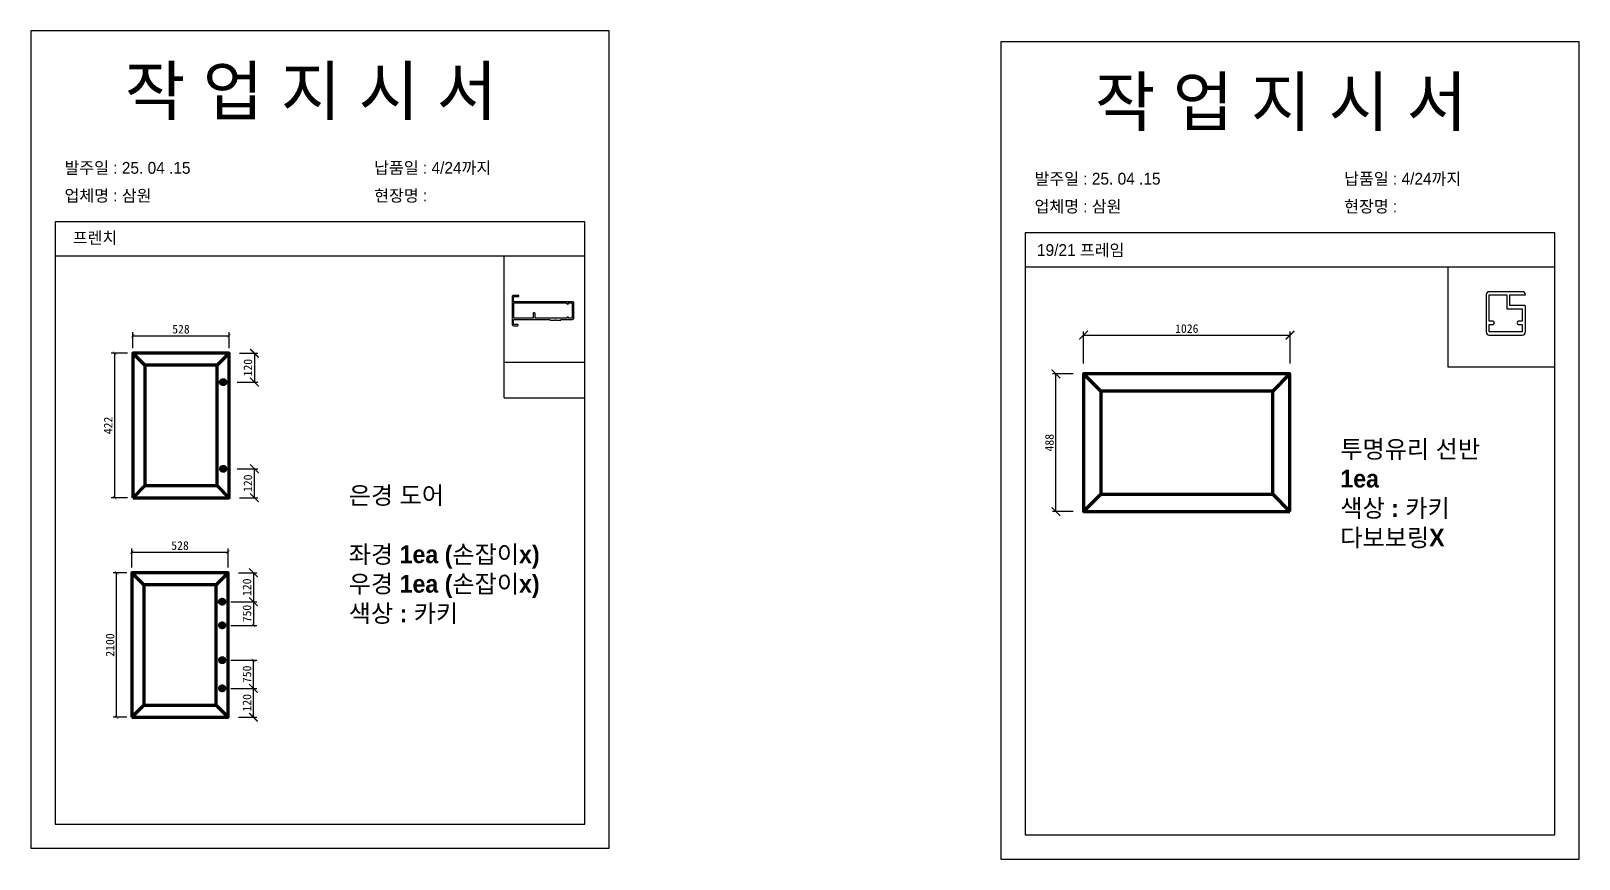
# Model space of a CAD drawing. Header units: millimetres. Extents: x -44117 to 256353, y -2095463 to 65325.
# Drawn here: x 122547 to 127046, y -60733 to -58325 of the extents above; entities that cross this region are included whole.
import ezdxf

# ---------------------------------------------------------------- set-up
doc = ezdxf.new("R2010")
doc.units = ezdxf.units.MM
doc.header["$LTSCALE"] = 10
doc.layers.add('Layer1', color=7, linetype='Continuous', lineweight=70)
doc.dimstyles.new('ISO-25', dxfattribs={"dimtxt": 2.5, "dimasz": 2.5, "dimexe": 1, "dimexo": 1, "dimtad": 1, "dimtxsty": 'Standard', "dimblk": 'ARCHTICK', "dimcen": 2.5, "dimadec": 0, "dimazin": 0, "dimtfac": 1, "dimtmove": 0, "dimatfit": 3, "dimfxl": 0, "dimarcsym": 0})

msp = doc.modelspace()

# ---------------------------------------------------------------- texts
at = {"attachment_point": 1}
for s, width, heights, insert, char_height in [('{\\fGulim|b0|i0|c129|p50;작 업 지 시 서}', 3307.3198183, [-155.84554], (122819.93757, -58429.20561), 140), ('{\\fGulim|b0|i0|c129|p50;작 업 지 시 서}', 3307.3198183, [-155.84554], (125639.0026, -58460.79874), 140), ('{\\fGulim|b0|i0|c129|p50;발주일 : 25. 04 .15}', 3307.3198183, [-38.18216], (122644.72821, -58705.92603), 34.3), ('{\\fGulim|b0|i0|c129|p50;납품일 : 4/24까지}', 3307.3198183, [37.67976], (123544.70619, -58705.92603), 34.3), ('{\\fGulim|b0|i0|c129|p50;발주일 : 25. 04 .15}', 3307.3198183, [-38.18216], (125463.79325, -58737.51917), 34.3), ('{\\fGulim|b0|i0|c129|p50;납품일 : 4/24까지}', 3307.3198183, [37.67976], (126363.77123, -58737.51917), 34.3), ('{\\fGulim|b0|i0|c129|p50;업체명 : 삼원}', 3307.3198183, [38.2735], (122644.72821, -58786.58221), 34.3), ('{\\fGulim|b0|i0|c129|p50;현장명 : }', 3307.3198183, [-38.2735], (123544.70619, -58786.58221), 34.3), ('{\\fGulim|b0|i0|c129|p50;업체명 : 삼원}', 3307.3198183, [38.2735], (125463.79325, -58818.17534), 34.3), ('{\\fGulim|b0|i0|c129|p50;현장명 : }', 3307.3198183, [-38.2735], (126363.77123, -58818.17534), 34.3), ('{\\fGulim|b0|i0|c129|p50;프렌치}', 3307.3198183, [-38.22783], (122668.60788, -58909.28179), 34.3), ('{\\fGulim|b0|i0|c129|p50;19/21 프레임}', 3307.3198183, [-41.60759], (125470.83545, -58944.84144), 34.3), ('{\\fGulim|b1|i0|c129|p50;투명유리 선반\\P1ea\\P색상 : 카키\\P다보보링X}', 2135.7410508, [1317.50106], (126352.44367, -59515.13941), 51.45), ('{\\fGulim|b1|i0|c129|p50;은경 도어^J\\P좌경 1ea (손잡이x)\\P우경 1ea (손잡이x)\\P색상 : 카키}', 3307.3198183, [491.47221], (123470.6751, -59649.41447), 51.45)]:
    msp.add_mtext_dynamic_manual_height_columns(s, width=width, gutter_width=12.5, heights=heights, dxfattribs=dict(at, insert=insert, char_height=char_height))

# ---------------------------------------------------------------- blocks, each defined once
blk = doc.blocks.new('_ArchTick')
at = {"color": 0, "linetype": 'ByBlock', "const_width": 0.15}
blk.add_lwpolyline([(-0.5, -0.5), (0.5, 0.5)], dxfattribs=at)
blk = doc.blocks.new('*D2412')
at = {"color": 0, "lineweight": -2}
for p, q in [((125576.2, -59322.2), (125515.9, -59322.2)), ((125525.9, -59722.2), (125525.9, -59322.2)), ((125576.2, -59722.2), (125515.9, -59722.2))]:
    blk.add_line(p, q, dxfattribs=at)
at = {"layer": 'Defpoints', "color": 0}
for p in [(125525.9, -59322.2), (125606.2, -59322.2), (125606.2, -59722.2)]:
    blk.add_point(p, dxfattribs=at)
at = {"color": 0, "lineweight": -2, "xscale": 25, "yscale": 25, "zscale": 25}
for p, rotation in [((125525.9, -59322.2), 90), ((125525.9, -59722.2), 270)]:
    blk.add_blockref('_ArchTick', p, dxfattribs=dict(at, rotation=rotation))
at = {"color": 0, "insert": (125507.2, -59522.2), "char_height": 25, "attachment_point": 5, "rotation": 90}
blk.add_mtext('488', dxfattribs=at)
blk = doc.blocks.new('*D2413')
at = {"color": 0, "lineweight": -2}
for p, q in [((125606.2, -59292.2), (125606.2, -59199.3)), ((126206.2, -59292.2), (126206.2, -59199.3)), ((125606.2, -59209.3), (126206.2, -59209.3))]:
    blk.add_line(p, q, dxfattribs=at)
at = {"layer": 'Defpoints', "color": 0}
for p in [(126206.2, -59209.3), (125606.2, -59322.2), (126206.2, -59322.2)]:
    blk.add_point(p, dxfattribs=at)
at = {"color": 0, "lineweight": -2, "xscale": 25, "yscale": 25, "zscale": 25, "rotation": 180}
blk.add_blockref('_ArchTick', (125606.2, -59209.3), dxfattribs=at)
at = {"color": 0, "lineweight": -2, "xscale": 25, "yscale": 25, "zscale": 25}
blk.add_blockref('_ArchTick', (126206.2, -59209.3), dxfattribs=at)
at = {"color": 0, "insert": (125906.2, -59190.5), "char_height": 25, "attachment_point": 5}
blk.add_mtext('1026', dxfattribs=at)
blk = doc.blocks.new('*D2414')
at = {"color": 0, "lineweight": -2}
for p, q in [((123143.3, -60236.4), (123203.7, -60236.4)), ((123193.7, -60320.4), (123193.7, -60236.4)), ((123150.3, -60320.4), (123203.7, -60320.4))]:
    blk.add_line(p, q, dxfattribs=at)
at = {"layer": 'Defpoints', "color": 0}
for p in [(123113.3, -60236.4), (123193.7, -60236.4), (123120.3, -60320.4)]:
    blk.add_point(p, dxfattribs=at)
at = {"color": 0, "lineweight": -2, "xscale": 25, "yscale": 25, "zscale": 25}
for p, rotation in [((123193.7, -60236.4), 90), ((123193.7, -60320.4), 270)]:
    blk.add_blockref('_ArchTick', p, dxfattribs=dict(at, rotation=rotation))
at = {"color": 0, "insert": (123175, -60278.4), "char_height": 25, "attachment_point": 5, "rotation": 90}
blk.add_mtext('120', dxfattribs=at)
blk = doc.blocks.new('*D2415')
at = {"color": 0, "lineweight": -2}
for p, q in [((123150.3, -59900.4), (123203.7, -59900.4)), ((123193.7, -59900.4), (123193.7, -59984.4)), ((123143.3, -59984.4), (123203.7, -59984.4))]:
    blk.add_line(p, q, dxfattribs=at)
at = {"layer": 'Defpoints', "color": 0}
for p in [(123120.3, -59900.4), (123113.3, -59984.4), (123193.7, -59984.4)]:
    blk.add_point(p, dxfattribs=at)
at = {"color": 0, "lineweight": -2, "xscale": 25, "yscale": 25, "zscale": 25}
for p, rotation in [((123193.7, -59900.4), 90), ((123193.7, -59984.4), 270)]:
    blk.add_blockref('_ArchTick', p, dxfattribs=dict(at, rotation=rotation))
at = {"color": 0, "insert": (123175, -59942.4), "char_height": 25, "attachment_point": 5, "rotation": 90}
blk.add_mtext('120', dxfattribs=at)
blk = doc.blocks.new('*D2416')
at = {"color": 0, "lineweight": -2}
for p, q in [((123128.3, -59984.4), (123203.7, -59984.4)), ((123193.7, -59984.4), (123193.7, -60053.3)), ((123128.3, -60053.3), (123203.7, -60053.3))]:
    blk.add_line(p, q, dxfattribs=at)
at = {"layer": 'Defpoints', "color": 0}
for p in [(123113.3, -59984.4), (123113.3, -60053.3), (123193.7, -60053.3)]:
    blk.add_point(p, dxfattribs=at)
at = {"color": 0, "lineweight": -2, "xscale": 10, "yscale": 10, "zscale": 10}
for p, rotation in [((123193.7, -59984.4), 90), ((123193.7, -60053.3), 270)]:
    blk.add_blockref('_ArchTick', p, dxfattribs=dict(at, rotation=rotation))
at = {"color": 0, "insert": (123175, -60018.9), "char_height": 25, "attachment_point": 5, "rotation": 90}
blk.add_mtext('750', dxfattribs=at)
blk = doc.blocks.new('*D2417')
at = {"color": 0, "lineweight": -2}
for p, q in [((123128.3, -60154.6), (123203.7, -60154.6)), ((123193.7, -60236.4), (123193.7, -60154.6)), ((123128.3, -60236.4), (123203.7, -60236.4))]:
    blk.add_line(p, q, dxfattribs=at)
at = {"layer": 'Defpoints', "color": 0}
for p in [(123113.3, -60154.6), (123193.7, -60154.6), (123113.3, -60236.4)]:
    blk.add_point(p, dxfattribs=at)
at = {"color": 0, "lineweight": -2, "xscale": 10, "yscale": 10, "zscale": 10}
for p, rotation in [((123193.7, -60154.6), 90), ((123193.7, -60236.4), 270)]:
    blk.add_blockref('_ArchTick', p, dxfattribs=dict(at, rotation=rotation))
at = {"color": 0, "insert": (123175, -60195.5), "char_height": 25, "attachment_point": 5, "rotation": 90}
blk.add_mtext('750', dxfattribs=at)
blk = doc.blocks.new('*D2418')
at = {"color": 0, "lineweight": -2}
for p, q in [((123146.1, -59598), (123206.5, -59598)), ((123196.5, -59682), (123196.5, -59598)), ((123153.1, -59682), (123206.5, -59682))]:
    blk.add_line(p, q, dxfattribs=at)
at = {"layer": 'Defpoints', "color": 0}
for p in [(123116.1, -59598), (123196.5, -59598), (123123.1, -59682)]:
    blk.add_point(p, dxfattribs=at)
at = {"color": 0, "lineweight": -2, "xscale": 25, "yscale": 25, "zscale": 25}
for p, rotation in [((123196.5, -59598), 90), ((123196.5, -59682), 270)]:
    blk.add_blockref('_ArchTick', p, dxfattribs=dict(at, rotation=rotation))
at = {"color": 0, "insert": (123177.7, -59640), "char_height": 25, "attachment_point": 5, "rotation": 90}
blk.add_mtext('120', dxfattribs=at)
blk = doc.blocks.new('*D2419')
at = {"color": 0, "lineweight": -2}
for p, q in [((123153.1, -59262), (123206.5, -59262)), ((123196.5, -59262), (123196.5, -59346)), ((123146.1, -59346), (123206.5, -59346))]:
    blk.add_line(p, q, dxfattribs=at)
at = {"layer": 'Defpoints', "color": 0}
for p in [(123123.1, -59262), (123116.1, -59346), (123196.5, -59346)]:
    blk.add_point(p, dxfattribs=at)
at = {"color": 0, "lineweight": -2, "xscale": 25, "yscale": 25, "zscale": 25}
for p, rotation in [((123196.5, -59262), 90), ((123196.5, -59346), 270)]:
    blk.add_blockref('_ArchTick', p, dxfattribs=dict(at, rotation=rotation))
at = {"color": 0, "insert": (123177.7, -59304), "char_height": 25, "attachment_point": 5, "rotation": 90}
blk.add_mtext('120', dxfattribs=at)
blk = doc.blocks.new('*D2420')
at = {"color": 0, "lineweight": -2}
for p, q in [((122843.1, -59247), (122843.1, -59201)), ((123123.1, -59247), (123123.1, -59201)), ((122843.1, -59211), (123123.1, -59211))]:
    blk.add_line(p, q, dxfattribs=at)
at = {"layer": 'Defpoints', "color": 0}
for p in [(123123.1, -59211), (122843.1, -59262), (123123.1, -59262)]:
    blk.add_point(p, dxfattribs=at)
at = {"color": 0, "lineweight": -2, "xscale": 10, "yscale": 10, "zscale": 10, "rotation": 180}
blk.add_blockref('_ArchTick', (122843.1, -59211), dxfattribs=at)
at = {"color": 0, "lineweight": -2, "xscale": 10, "yscale": 10, "zscale": 10}
blk.add_blockref('_ArchTick', (123123.1, -59211), dxfattribs=at)
at = {"color": 0, "insert": (122983.1, -59192.3), "char_height": 25, "attachment_point": 5}
blk.add_mtext('528', dxfattribs=at)
blk = doc.blocks.new('*D2421')
at = {"color": 0, "lineweight": -2}
for p, q in [((122828.1, -59262), (122780.3, -59262)), ((122790.3, -59262), (122790.3, -59682)), ((122828.1, -59682), (122780.3, -59682))]:
    blk.add_line(p, q, dxfattribs=at)
at = {"layer": 'Defpoints', "color": 0}
for p in [(122843.1, -59262), (122790.3, -59682), (122843.1, -59682)]:
    blk.add_point(p, dxfattribs=at)
at = {"color": 0, "lineweight": -2, "xscale": 10, "yscale": 10, "zscale": 10}
for p, rotation in [((122790.3, -59262), 90), ((122790.3, -59682), 270)]:
    blk.add_blockref('_ArchTick', p, dxfattribs=dict(at, rotation=rotation))
at = {"color": 0, "insert": (122771.6, -59472), "char_height": 25, "attachment_point": 5, "rotation": 90}
blk.add_mtext('422', dxfattribs=at)
blk = doc.blocks.new('*D2422')
at = {"color": 0, "lineweight": -2}
for p, q in [((122840.3, -59885.4), (122840.3, -59830.2)), ((123120.3, -59885.4), (123120.3, -59830.2)), ((122840.3, -59840.2), (123120.3, -59840.2))]:
    blk.add_line(p, q, dxfattribs=at)
at = {"layer": 'Defpoints', "color": 0}
for p in [(123120.3, -59840.2), (122840.3, -59900.4), (123120.3, -59900.4)]:
    blk.add_point(p, dxfattribs=at)
at = {"color": 0, "lineweight": -2, "xscale": 10, "yscale": 10, "zscale": 10, "rotation": 180}
blk.add_blockref('_ArchTick', (122840.3, -59840.2), dxfattribs=at)
at = {"color": 0, "lineweight": -2, "xscale": 10, "yscale": 10, "zscale": 10}
blk.add_blockref('_ArchTick', (123120.3, -59840.2), dxfattribs=at)
at = {"color": 0, "insert": (122980.3, -59821.4), "char_height": 25, "attachment_point": 5}
blk.add_mtext('528', dxfattribs=at)
blk = doc.blocks.new('*D2423')
at = {"color": 0, "lineweight": -2}
for p, q in [((122825.3, -59900.4), (122785.9, -59900.4)), ((122795.9, -60320.4), (122795.9, -59900.4)), ((122825.3, -60320.4), (122785.9, -60320.4))]:
    blk.add_line(p, q, dxfattribs=at)
at = {"layer": 'Defpoints', "color": 0}
for p in [(122795.9, -59900.4), (122840.3, -59900.4), (122840.3, -60320.4)]:
    blk.add_point(p, dxfattribs=at)
at = {"color": 0, "lineweight": -2, "xscale": 10, "yscale": 10, "zscale": 10}
for p, rotation in [((122795.9, -59900.4), 90), ((122795.9, -60320.4), 270)]:
    blk.add_blockref('_ArchTick', p, dxfattribs=dict(at, rotation=rotation))
at = {"color": 0, "insert": (122777.1, -60110.4), "char_height": 25, "attachment_point": 5, "rotation": 90}
blk.add_mtext('2100', dxfattribs=at)

# ---------------------------------------------------------------- dimensions: what is measured, and where the dimension line sits
for base, p1, p2, picture, middle in [((123123.07715, -59211.00729), (122843.07715, -59261.97202), (123123.07715, -59261.97202), '*D2420', (122983.07715, -59192.25729)), ((123120.33691, -59840.19133), (122840.33691, -59900.44717), (123120.33691, -59900.44717), '*D2422', (122980.33691, -59821.44133))]:
    dim = msp.add_linear_dim(base=base, p1=p1, p2=p2, text='528', dimstyle='ISO-25', override={"dimscale": 10, "dimasz": 1, "dimexo": 1.5, "dimtxsty": 'Standard'})
    dim.commit()
    dim.dimension.update_dxf_attribs({"geometry": picture, "text_midpoint": middle})
for base, p1, p2, angle, text, override, picture, middle in [((126206.16338, -59209.26848), (125606.16338, -59322.22847), (126206.16338, -59322.22847), 180, '1026', {"dimscale": 10, "dimexo": 3, "dimtxsty": 'Standard'}, '*D2413', (125906.16338, -59190.51848)), ((123196.46887, -59345.97202), (123123.07715, -59261.97202), (123116.07715, -59345.97202), 90, '120', {"dimscale": 10, "dimexo": 3, "dimtxsty": 'Standard'}, '*D2419', (123177.71887, -59303.97202)), ((122790.32571, -59681.97202), (122843.07715, -59261.97202), (122843.07715, -59681.97202), 90, '422', {"dimscale": 10, "dimasz": 1, "dimexo": 1.5, "dimtxsty": 'Standard'}, '*D2421', (122771.57571, -59471.97202)), ((125525.90358, -59322.22847), (125606.16338, -59722.22847), (125606.16338, -59322.22847), 90, '488', {"dimscale": 10, "dimexo": 3, "dimtxsty": 'Standard'}, '*D2412', (125507.15358, -59522.22847)), ((123196.46887, -59597.97202), (123123.07715, -59681.97202), (123116.07715, -59597.97202), 90, '120', {"dimscale": 10, "dimexo": 3, "dimtxsty": 'Standard'}, '*D2418', (123177.71887, -59639.97202)), ((122795.89182, -59900.44717), (122840.33691, -60320.44717), (122840.33691, -59900.44717), 90, '2100', {"dimscale": 10, "dimasz": 1, "dimexo": 1.5, "dimtxsty": 'Standard'}, '*D2423', (122777.14182, -60110.44717)), ((123193.72863, -59984.44717), (123120.33691, -59900.44717), (123113.33691, -59984.44717), 90, '120', {"dimscale": 10, "dimexo": 3, "dimtxsty": 'Standard'}, '*D2415', (123174.97863, -59942.44717)), ((123193.72863, -60236.44717), (123120.33691, -60320.44717), (123113.33691, -60236.44717), 90, '120', {"dimscale": 10, "dimexo": 3, "dimtxsty": 'Standard'}, '*D2414', (123174.97863, -60278.44717))]:
    dim = msp.add_linear_dim(base=base, p1=p1, p2=p2, angle=angle, text=text, dimstyle='ISO-25', override=override)
    dim.commit()
    dim.dimension.update_dxf_attribs({"geometry": picture, "text_midpoint": middle})
for base, p1, p2, picture, middle in [((123193.72863, -60053.29309), (123113.33691, -59984.44717), (123113.33691, -60053.29309), '*D2416', (123193.72863, -60018.87013)), ((123193.72863, -60154.57645), (123113.33691, -60236.44717), (123113.33691, -60154.57645), '*D2417', (123193.72863, -60195.51181))]:
    dim = msp.add_linear_dim(base=base, p1=p1, p2=p2, angle=90, text='750', dimstyle='ISO-25', override={"dimscale": 10, "dimasz": 1, "dimexo": 1.5, "dimtxsty": 'Standard'})
    dim.commit()
    dim.dimension.update_dxf_attribs({"geometry": picture, "text_midpoint": middle, "dimtype": 160})

# ---------------------------------------------------------------- linework, layer by layer
for p, q in [((124157.13096, -58880.21282), (122617.13096, -58880.21282)), ((126976.196, -58911.80596), (125436.196, -58911.80596)), ((124157.13096, -58980.21282), (122617.13096, -58980.21282)), ((123922.42645, -59391.52217), (123922.42645, -58980.21282)), ((126976.196, -59011.80596), (125436.196, -59011.80596)), ((124157.13096, -59289.33438), (123922.42645, -59289.33438))]:
    msp.add_line(p, q)
for points in [[(122547.13096, -60701.0431), (124227.13096, -60701.0431), (124227.13096, -58325.0431), (122547.13096, -58325.0431)], [(125366.196, -60732.63623), (127046.196, -60732.63623), (127046.196, -58356.63623), (125366.196, -58356.63623)], [(126976.196, -59011.80596), (126664.44067, -59011.80596), (126664.44067, -59301.43654), (126976.196, -59301.43654)]]:
    msp.add_lwpolyline(points, close=True)
for points in [[(122617.13096, -58880.21282), (122617.13096, -60631.0431), (124157.13096, -60631.0431), (124157.13096, -58880.21282)], [(125436.196, -58911.80596), (125436.196, -60662.63623), (126976.196, -60662.63623), (126976.196, -58911.80596)], [(123922.42645, -59391.52217), (124157.13096, -59391.52217), (124157.13096, -58980.21282), (123687.72194, -58980.21282)]]:
    msp.add_lwpolyline(points)
for points in [[(124071.21134, -59164.38586), (124072.41134, -59165.58586), (124086.21134, -59165.58586, 0.4142135624), (124087.21134, -59164.58586), (124087.21134, -59164.58586, -0.4142135624), (124088.21134, -59163.58586), (124121.21134, -59163.58586, 0.4142135624), (124125.21134, -59159.58586), (124125.21134, -59116.38586, 0.4142135624), (124121.21134, -59112.38586), (123950.01134, -59112.38586, -0.4142135624), (123949.21134, -59111.58586), (123949.21134, -59099.18586, -0.4142135624), (123951.21134, -59097.18586), (123963.61134, -59097.18586, 0.4142135624), (123965.21134, -59095.58586, 0.4142135624), (123963.61134, -59093.98586), (123949.21134, -59093.98586, 0.4142135624), (123945.21134, -59097.98586), (123945.21134, -59177.98586, 0.4142135624), (123949.21134, -59181.98586), (123961.61134, -59181.98586, 0.4142135624), (123963.21134, -59180.38586), (123963.21134, -59180.38586, 0.4142135624), (123961.61134, -59178.78586), (123951.21134, -59178.78586, -0.4142135624), (123949.21134, -59176.78586), (123949.21134, -59164.38586, -0.4142135624), (123950.01134, -59163.58586), (124054.21134, -59163.58586, -0.4142135624), (124055.21134, -59164.58586), (124055.21134, -59164.58586, 0.4142135624), (124056.21134, -59165.58586), (124070.01134, -59165.58586)], [(124007.21134, -59159.58586), (124007.21134, -59145.58586, -0.4142135624), (124009.21134, -59143.58586), (124009.21134, -59143.58586, -0.4142135624), (124011.21134, -59145.58586), (124011.21134, -59159.58586), (124105.61134, -59159.58586), (124105.61134, -59157.58586, -0.4142135624), (124107.21134, -59155.98586), (124107.21134, -59155.98586, -0.4142135624), (124108.81134, -59157.58586), (124108.81134, -59159.58586), (124120.41134, -59159.58586, 0.4142135624), (124121.21134, -59158.78586), (124121.21134, -59117.18586, 0.4142135624), (124120.41134, -59116.38586), (124108.81134, -59116.38586), (124108.81134, -59118.38586, -0.4142135624), (124107.21134, -59119.98586), (124107.21134, -59119.98586, -0.4142135624), (124105.61134, -59118.38586), (124105.61134, -59116.38586), (123950.01134, -59116.38586, 0.4142135624), (123949.21134, -59117.18586), (123949.21134, -59158.78586, 0.4142135624), (123950.01134, -59159.58586)], [(126888.40256, -59123.47397), (126845.20256, -59123.47397), (126845.20256, -59092.27397), (126890.20256, -59092.27397), (126890.20256, -59092.27397, 0.4142135624), (126881.20256, -59083.27397), (126785.20256, -59083.27397, 0.4142135624), (126776.20256, -59092.27397), (126776.20256, -59200.27397, 0.4142135624), (126785.20256, -59209.27397), (126881.20256, -59209.27397, 0.4142135624), (126890.20256, -59200.27397), (126890.20256, -59125.27397, 0.4142135624)], [(126795.70256, -59178.07397, 1), (126795.70256, -59169.07397), (126785.20256, -59169.07397), (126785.20256, -59092.27397), (126836.20256, -59092.27397), (126836.20256, -59132.47397), (126881.20256, -59132.47397), (126881.20256, -59169.07397), (126870.70256, -59169.07397, 1), (126870.70256, -59178.07397), (126881.20256, -59178.07397), (126881.20256, -59200.27397), (126785.20256, -59200.27397), (126785.20256, -59178.07397)]]:
    msp.add_lwpolyline(points, format="xyb", close=True)
at = {"layer": 'Layer1'}
for p, q in [((122878.07715, -59296.97202), (122843.07715, -59261.97202)), ((123088.07715, -59296.97202), (123123.07715, -59261.97202)), ((123105.57715, -59335.47202), (123105.57715, -59356.47202)), ((125656.16338, -59372.22847), (125606.16338, -59322.22847)), ((126206.16338, -59322.22847), (126156.16338, -59372.22847)), ((123116.07715, -59597.97202), (123095.07715, -59597.97202)), ((123105.57715, -59587.47202), (123105.57715, -59608.47202)), ((122878.07715, -59646.97202), (122843.07715, -59681.97202)), ((123123.07715, -59681.97202), (123088.07715, -59646.97202)), ((125656.16338, -59672.22847), (125606.16338, -59722.22847)), ((126156.16338, -59672.22847), (126206.16338, -59722.22847)), ((122875.33691, -59935.44717), (122840.33691, -59900.44717)), ((123085.33691, -59935.44717), (123120.33691, -59900.44717)), ((123102.83691, -59973.94717), (123102.83691, -59994.94717)), ((123113.33691, -60053.29309), (123092.33691, -60053.29309)), ((123102.83691, -60042.79309), (123102.83691, -60063.79309)), ((123102.83691, -60144.07645), (123102.83691, -60165.07645)), ((123113.33691, -60154.57645), (123092.33691, -60154.57645)), ((123113.33691, -60236.44717), (123092.33691, -60236.44717)), ((123102.83691, -60225.94717), (123102.83691, -60246.94717)), ((122875.33691, -60285.44717), (122840.33691, -60320.44717)), ((123120.33691, -60320.44717), (123085.33691, -60285.44717))]:
    msp.add_line(p, q, dxfattribs=at)
for points in [[(122843.07715, -59681.97202), (123123.07715, -59681.97202), (123123.07715, -59261.97202), (122843.07715, -59261.97202)], [(122878.07715, -59646.97202), (123088.07715, -59646.97202), (123088.07715, -59296.97202), (122878.07715, -59296.97202)], [(126206.16338, -59722.22847), (126206.16338, -59322.22847), (125606.16338, -59322.22847), (125606.16338, -59722.22847)], [(123116.07715, -59345.97202), (123095.07715, -59345.97202)], [(126156.16338, -59672.22847), (126156.16338, -59372.22847), (125656.16338, -59372.22847), (125656.16338, -59672.22847)], [(122840.33691, -60320.44717), (123120.33691, -60320.44717), (123120.33691, -59900.44717), (122840.33691, -59900.44717)], [(122875.33691, -60285.44717), (123085.33691, -60285.44717), (123085.33691, -59935.44717), (122875.33691, -59935.44717)], [(123113.33691, -59984.44717), (123092.33691, -59984.44717)]]:
    msp.add_lwpolyline(points, close=True, dxfattribs=at)
for centre in [(123105.57715, -59345.97202), (123105.57715, -59597.97202), (123102.83691, -59984.44717), (123102.83691, -60053.29309), (123102.83691, -60154.57645), (123102.83691, -60236.44717)]:
    msp.add_circle(centre, 7, dxfattribs=at)

msp.set_redraw_order([(e.dxf.handle, doc.entitydb.next_handle()) for e in msp.query("TEXT MTEXT ATTDEF DIMENSION ARC_DIMENSION")])  # texts and dimensions are drawn at this point

doc.saveas('drawing.dxf')
